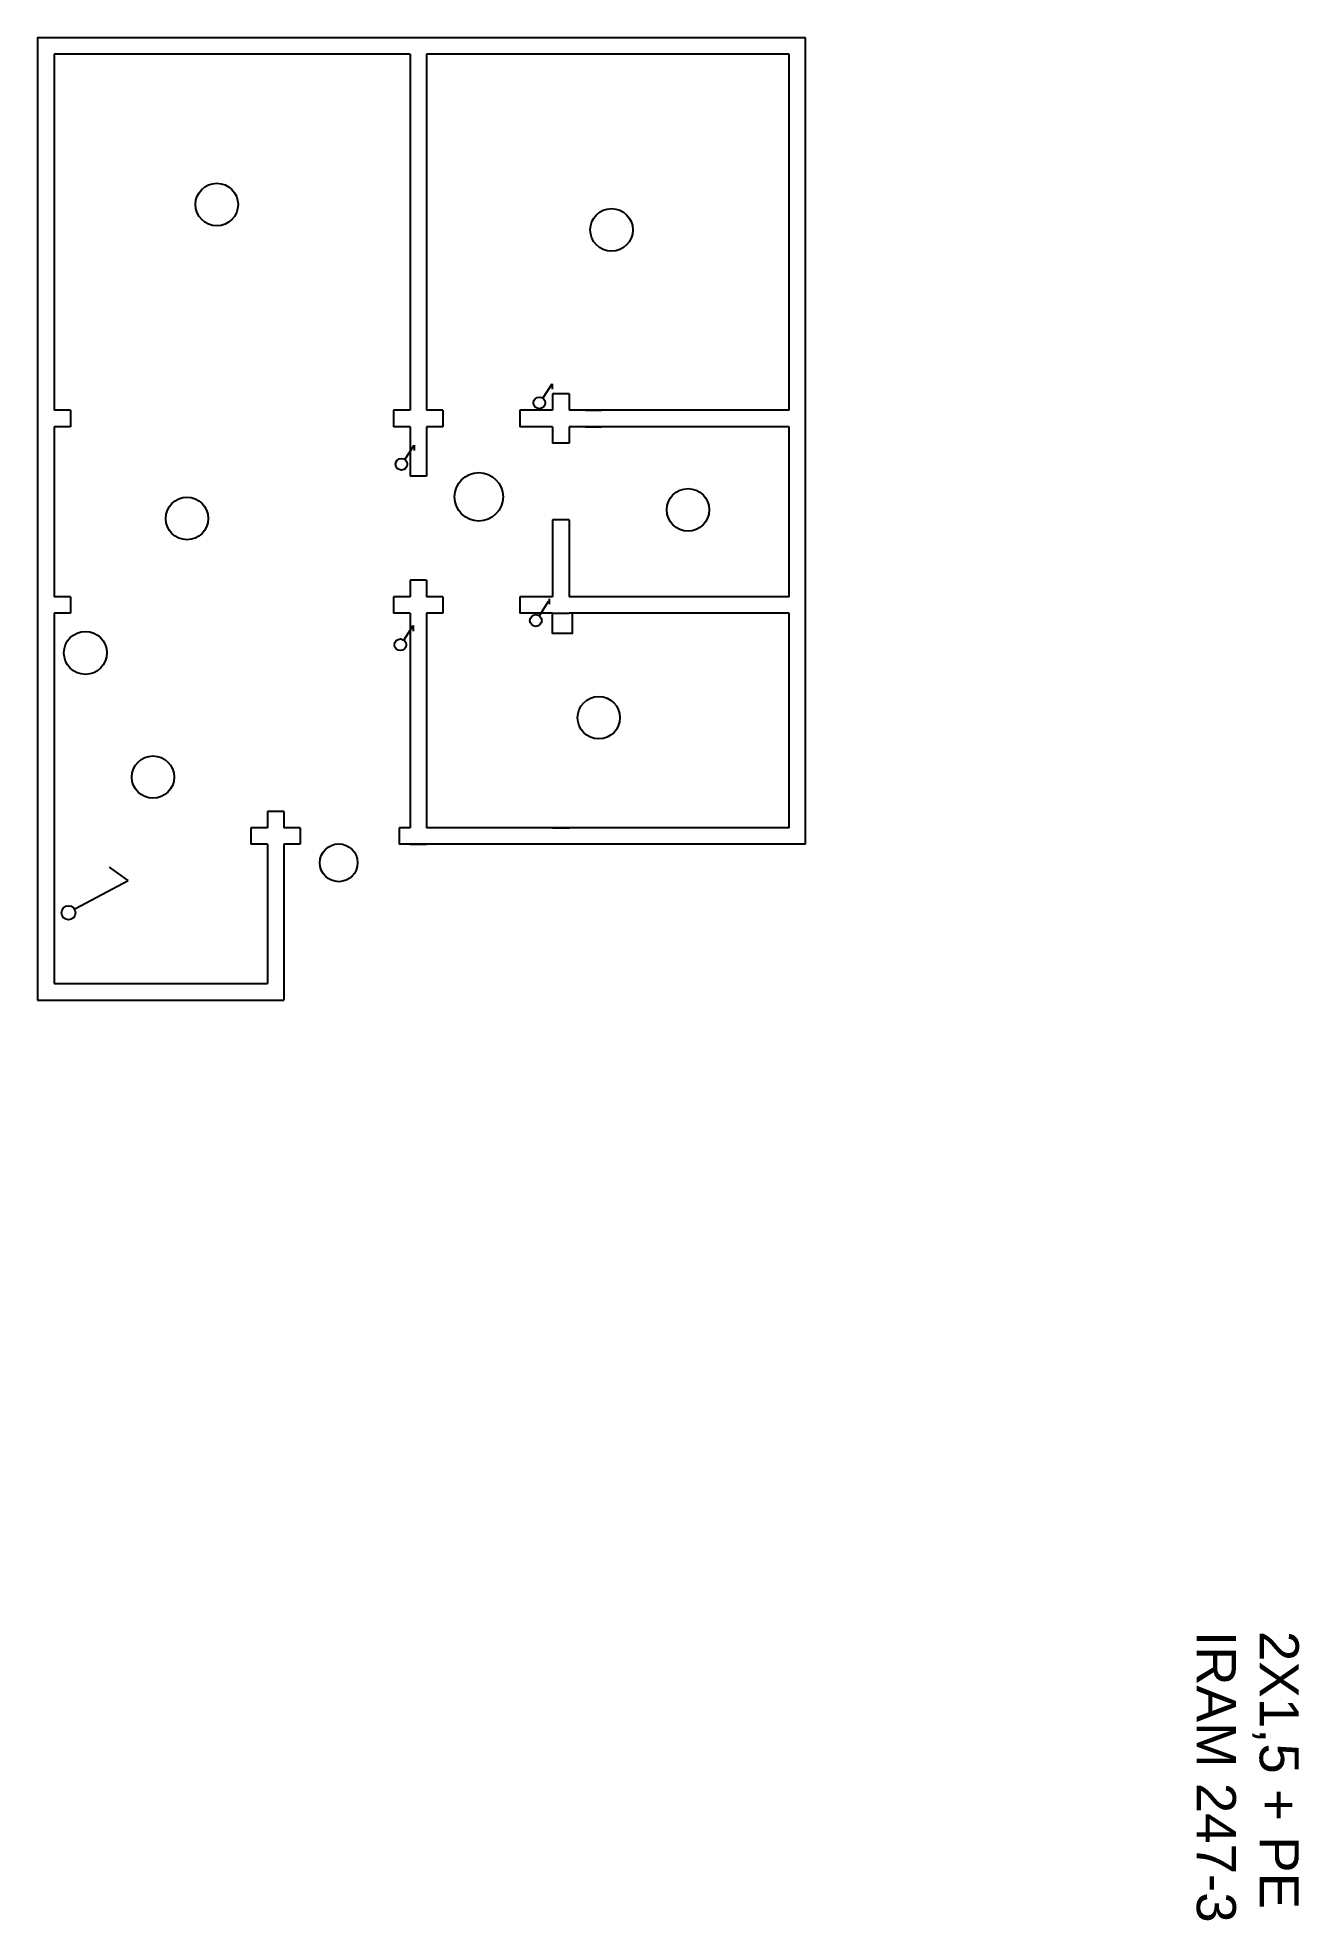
# Model space of a CAD drawing. Header units: millimetres. Extents: x -2966 to 3080, y 90 to 224.
# Drawn here: x 49.91 to 61.41, y 89.99 to 107.15 of the extents above; entities that cross this region are included whole.
import ezdxf

# ---------------------------------------------------------------- set-up
doc = ezdxf.new("R2010")
doc.units = ezdxf.units.MM
doc.header["$LTSCALE"] = 0.1
for name, color, linetype in [('iluminacion', 5, 'Continuous'), ('paredes', 7, 'Continuous'), ('tablero', 7, 'Continuous')]:
    doc.layers.add(name, color=color, linetype=linetype)
doc.styles.get("Standard").update_dxf_attribs({"font": 'arial.ttf'})

msp = doc.modelspace()

# ---------------------------------------------------------------- texts
at = {"layer": 'tablero', "linetype": 'ByBlock'}
for s, p in [('IRAM 247-3', (60.48, 92.627)), ('2X1,5 + PE', (61.053, 92.627))]:
    msp.add_text(s, height=0.3568, rotation=270, dxfattribs=at).set_placement(p)

# ---------------------------------------------------------------- linework, layer by layer
at = {"layer": 'iluminacion', "linetype": 'ByBlock'}
for p, q in [((54.519, 103.859), (54.603, 103.992)), ((54.603, 103.992), (54.603, 103.942)), ((53.262, 103.3), (53.346, 103.433)), ((53.346, 103.433), (53.346, 103.383)), ((54.487, 101.877), (54.571, 102.009)), ((54.577, 102.032), (54.577, 101.982)), ((53.252, 101.655), (53.336, 101.788)), ((53.336, 101.788), (53.336, 101.738)), ((50.738, 99.466), (50.57, 99.586)), ((50.258, 99.211), (50.738, 99.466))]:
    msp.add_line(p, q, dxfattribs=at)
for centre, radius in [((51.546, 105.624), 0.194), ((55.145, 105.393), 0.194), ((54.487, 103.817), 0.0534), ((53.23, 103.258), 0.0534), ((53.935, 102.961), 0.221), ((51.275, 102.764), 0.194), ((55.842, 102.842), 0.194), ((50.349, 101.539), 0.196), ((54.455, 101.834), 0.0534), ((53.22, 101.613), 0.0534), ((55.029, 100.948), 0.193), ((50.965, 100.407), 0.193), ((52.658, 99.626), 0.172), ((50.195, 99.171), 0.0639)]:
    msp.add_circle(centre, radius, dxfattribs=at)
at = {"layer": 'paredes'}
for p, q in [((56.913, 107.145), (49.913, 107.145)), ((49.913, 107.145), (49.913, 98.375)), ((56.913, 107.145), (49.913, 107.145)), ((49.913, 107.145), (49.913, 98.375)), ((56.913, 99.795), (56.913, 107.145)), ((56.913, 99.795), (56.913, 107.145)), ((50.063, 106.995), (50.063, 103.75)), ((53.308, 106.995), (50.063, 106.995)), ((53.308, 106.995), (53.308, 103.75)), ((56.763, 106.995), (53.458, 106.995)), ((53.458, 106.995), (53.458, 103.75)), ((56.763, 103.75), (56.763, 106.995)), ((54.758, 103.9), (54.608, 103.9)), ((54.608, 103.9), (54.608, 103.75)), ((54.758, 103.9), (54.758, 103.75)), ((50.213, 103.75), (50.063, 103.75)), ((50.213, 103.75), (50.213, 103.6)), ((53.158, 103.75), (53.158, 103.6)), ((53.308, 103.75), (53.158, 103.75)), ((53.308, 103.75), (53.158, 103.75)), ((53.308, 103.75), (53.158, 103.75)), ((53.608, 103.75), (53.458, 103.75)), ((53.608, 103.75), (53.458, 103.75)), ((53.608, 103.75), (53.458, 103.75)), ((53.608, 103.75), (53.608, 103.6)), ((54.308, 103.75), (54.308, 103.6)), ((54.608, 103.75), (54.308, 103.75)), ((54.608, 103.75), (54.308, 103.75)), ((54.608, 103.75), (54.308, 103.75)), ((54.608, 103.75), (54.308, 103.75)), ((54.908, 103.75), (54.758, 103.75)), ((54.908, 103.75), (54.758, 103.75)), ((56.763, 103.75), (54.758, 103.75)), ((54.908, 103.75), (55.058, 103.75)), ((56.763, 103.75), (55.058, 103.75)), ((56.763, 103.75), (55.058, 103.75)), ((56.763, 103.75), (55.058, 103.75)), ((50.213, 103.6), (50.063, 103.6)), ((50.063, 103.6), (50.063, 102.05)), ((53.308, 103.6), (53.158, 103.6)), ((53.308, 103.6), (53.158, 103.6)), ((53.308, 103.6), (53.158, 103.6)), ((53.308, 103.6), (53.308, 103.15)), ((53.608, 103.6), (53.458, 103.6)), ((53.608, 103.6), (53.458, 103.6)), ((53.458, 103.6), (53.458, 103.15)), ((53.608, 103.6), (53.458, 103.6)), ((54.608, 103.6), (54.308, 103.6)), ((54.608, 103.6), (54.308, 103.6)), ((54.608, 103.6), (54.308, 103.6)), ((54.608, 103.6), (54.308, 103.6)), ((54.608, 103.6), (54.608, 103.45)), ((54.908, 103.6), (54.758, 103.6)), ((54.908, 103.6), (54.758, 103.6)), ((54.758, 103.6), (54.758, 103.45)), ((54.758, 103.6), (54.758, 103.45)), ((56.763, 103.6), (54.758, 103.6)), ((54.908, 103.6), (55.058, 103.6)), ((56.763, 103.6), (55.058, 103.6)), ((56.763, 103.6), (55.058, 103.6)), ((56.763, 103.6), (55.058, 103.6)), ((56.763, 102.05), (56.763, 103.6)), ((54.758, 103.45), (54.608, 103.45)), ((53.458, 103.15), (53.308, 103.15)), ((54.758, 102.75), (54.608, 102.75)), ((54.608, 102.75), (54.608, 102.05)), ((54.758, 102.75), (54.758, 102.05)), ((53.308, 102.2), (53.308, 102.05)), ((53.458, 102.2), (53.308, 102.2)), ((53.458, 102.2), (53.458, 102.05)), ((54.608, 102.2), (54.608, 102.05)), ((54.758, 102.2), (54.758, 102.05)), ((50.213, 102.05), (50.063, 102.05)), ((50.213, 102.05), (50.213, 101.9)), ((53.308, 102.05), (53.158, 102.05)), ((53.158, 102.05), (53.158, 101.9)), ((53.308, 102.05), (53.158, 102.05)), ((53.608, 102.05), (53.458, 102.05)), ((53.608, 102.05), (53.458, 102.05)), ((53.608, 102.05), (53.608, 101.9)), ((54.308, 102.05), (54.308, 101.9)), ((54.608, 102.05), (54.308, 102.05)), ((54.608, 102.05), (54.308, 102.05)), ((54.608, 102.05), (54.308, 102.05)), ((54.908, 102.05), (54.758, 102.05)), ((56.763, 102.05), (54.758, 102.05)), ((56.763, 102.05), (54.758, 102.05)), ((56.763, 102.05), (55.058, 102.05)), ((50.213, 101.9), (50.063, 101.9)), ((50.063, 101.9), (50.063, 98.525)), ((53.308, 101.9), (53.158, 101.9)), ((53.308, 101.9), (53.158, 101.9)), ((53.308, 101.9), (53.308, 99.945)), ((53.608, 101.9), (53.458, 101.9)), ((53.458, 101.9), (53.458, 99.945)), ((53.608, 101.9), (53.458, 101.9)), ((54.608, 101.9), (54.308, 101.9)), ((54.608, 101.9), (54.308, 101.9)), ((54.608, 101.9), (54.308, 101.9)), ((54.609, 101.9), (54.758, 101.9)), ((54.908, 101.9), (54.758, 101.9)), ((56.763, 101.9), (54.758, 101.9)), ((56.763, 101.9), (55.058, 101.9)), ((56.763, 99.945), (56.763, 101.9)), ((52.008, 100.095), (52.008, 99.945)), ((52.158, 100.095), (52.008, 100.095)), ((52.158, 100.095), (52.158, 99.945)), ((52.008, 99.945), (51.858, 99.945)), ((51.858, 99.945), (51.858, 99.795)), ((52.308, 99.945), (52.158, 99.945)), ((52.308, 99.945), (52.308, 99.795)), ((53.208, 99.945), (53.208, 99.795)), ((53.308, 99.945), (53.208, 99.945)), ((53.308, 99.945), (53.208, 99.945)), ((54.608, 99.945), (53.458, 99.945)), ((56.763, 99.945), (53.458, 99.945)), ((54.607, 99.945), (54.765, 99.945)), ((56.763, 99.945), (54.758, 99.945)), ((52.008, 99.795), (51.858, 99.795)), ((52.008, 99.795), (52.008, 98.525)), ((52.008, 99.795), (52.008, 98.525)), ((52.308, 99.795), (52.158, 99.795)), ((52.158, 99.795), (52.158, 98.375)), ((52.308, 99.795), (52.158, 99.795)), ((52.158, 99.795), (52.158, 98.375)), ((53.308, 99.795), (53.208, 99.795)), ((56.913, 99.795), (53.208, 99.795)), ((53.309, 99.795), (53.459, 99.795)), ((56.913, 99.795), (53.458, 99.795)), ((50.063, 98.525), (52.008, 98.525)), ((49.913, 98.375), (52.158, 98.375)), ((49.913, 98.375), (52.158, 98.375))]:
    msp.add_line(p, q, dxfattribs=at)
msp.add_lwpolyline([(56.913, 107.145), (49.913, 107.145), (49.913, 99.795)], dxfattribs=at)
at = {"layer": 'paredes', "linetype": 'ByBlock'}
msp.add_lwpolyline([(54.787, 101.904), (54.787, 101.716), (54.608, 101.716), (54.608, 101.904)], dxfattribs=at)

msp.set_redraw_order([(e.dxf.handle, doc.entitydb.next_handle()) for e in msp.query("TEXT MTEXT ATTDEF DIMENSION ARC_DIMENSION")])  # texts and dimensions are drawn at this point

doc.saveas('drawing.dxf')
